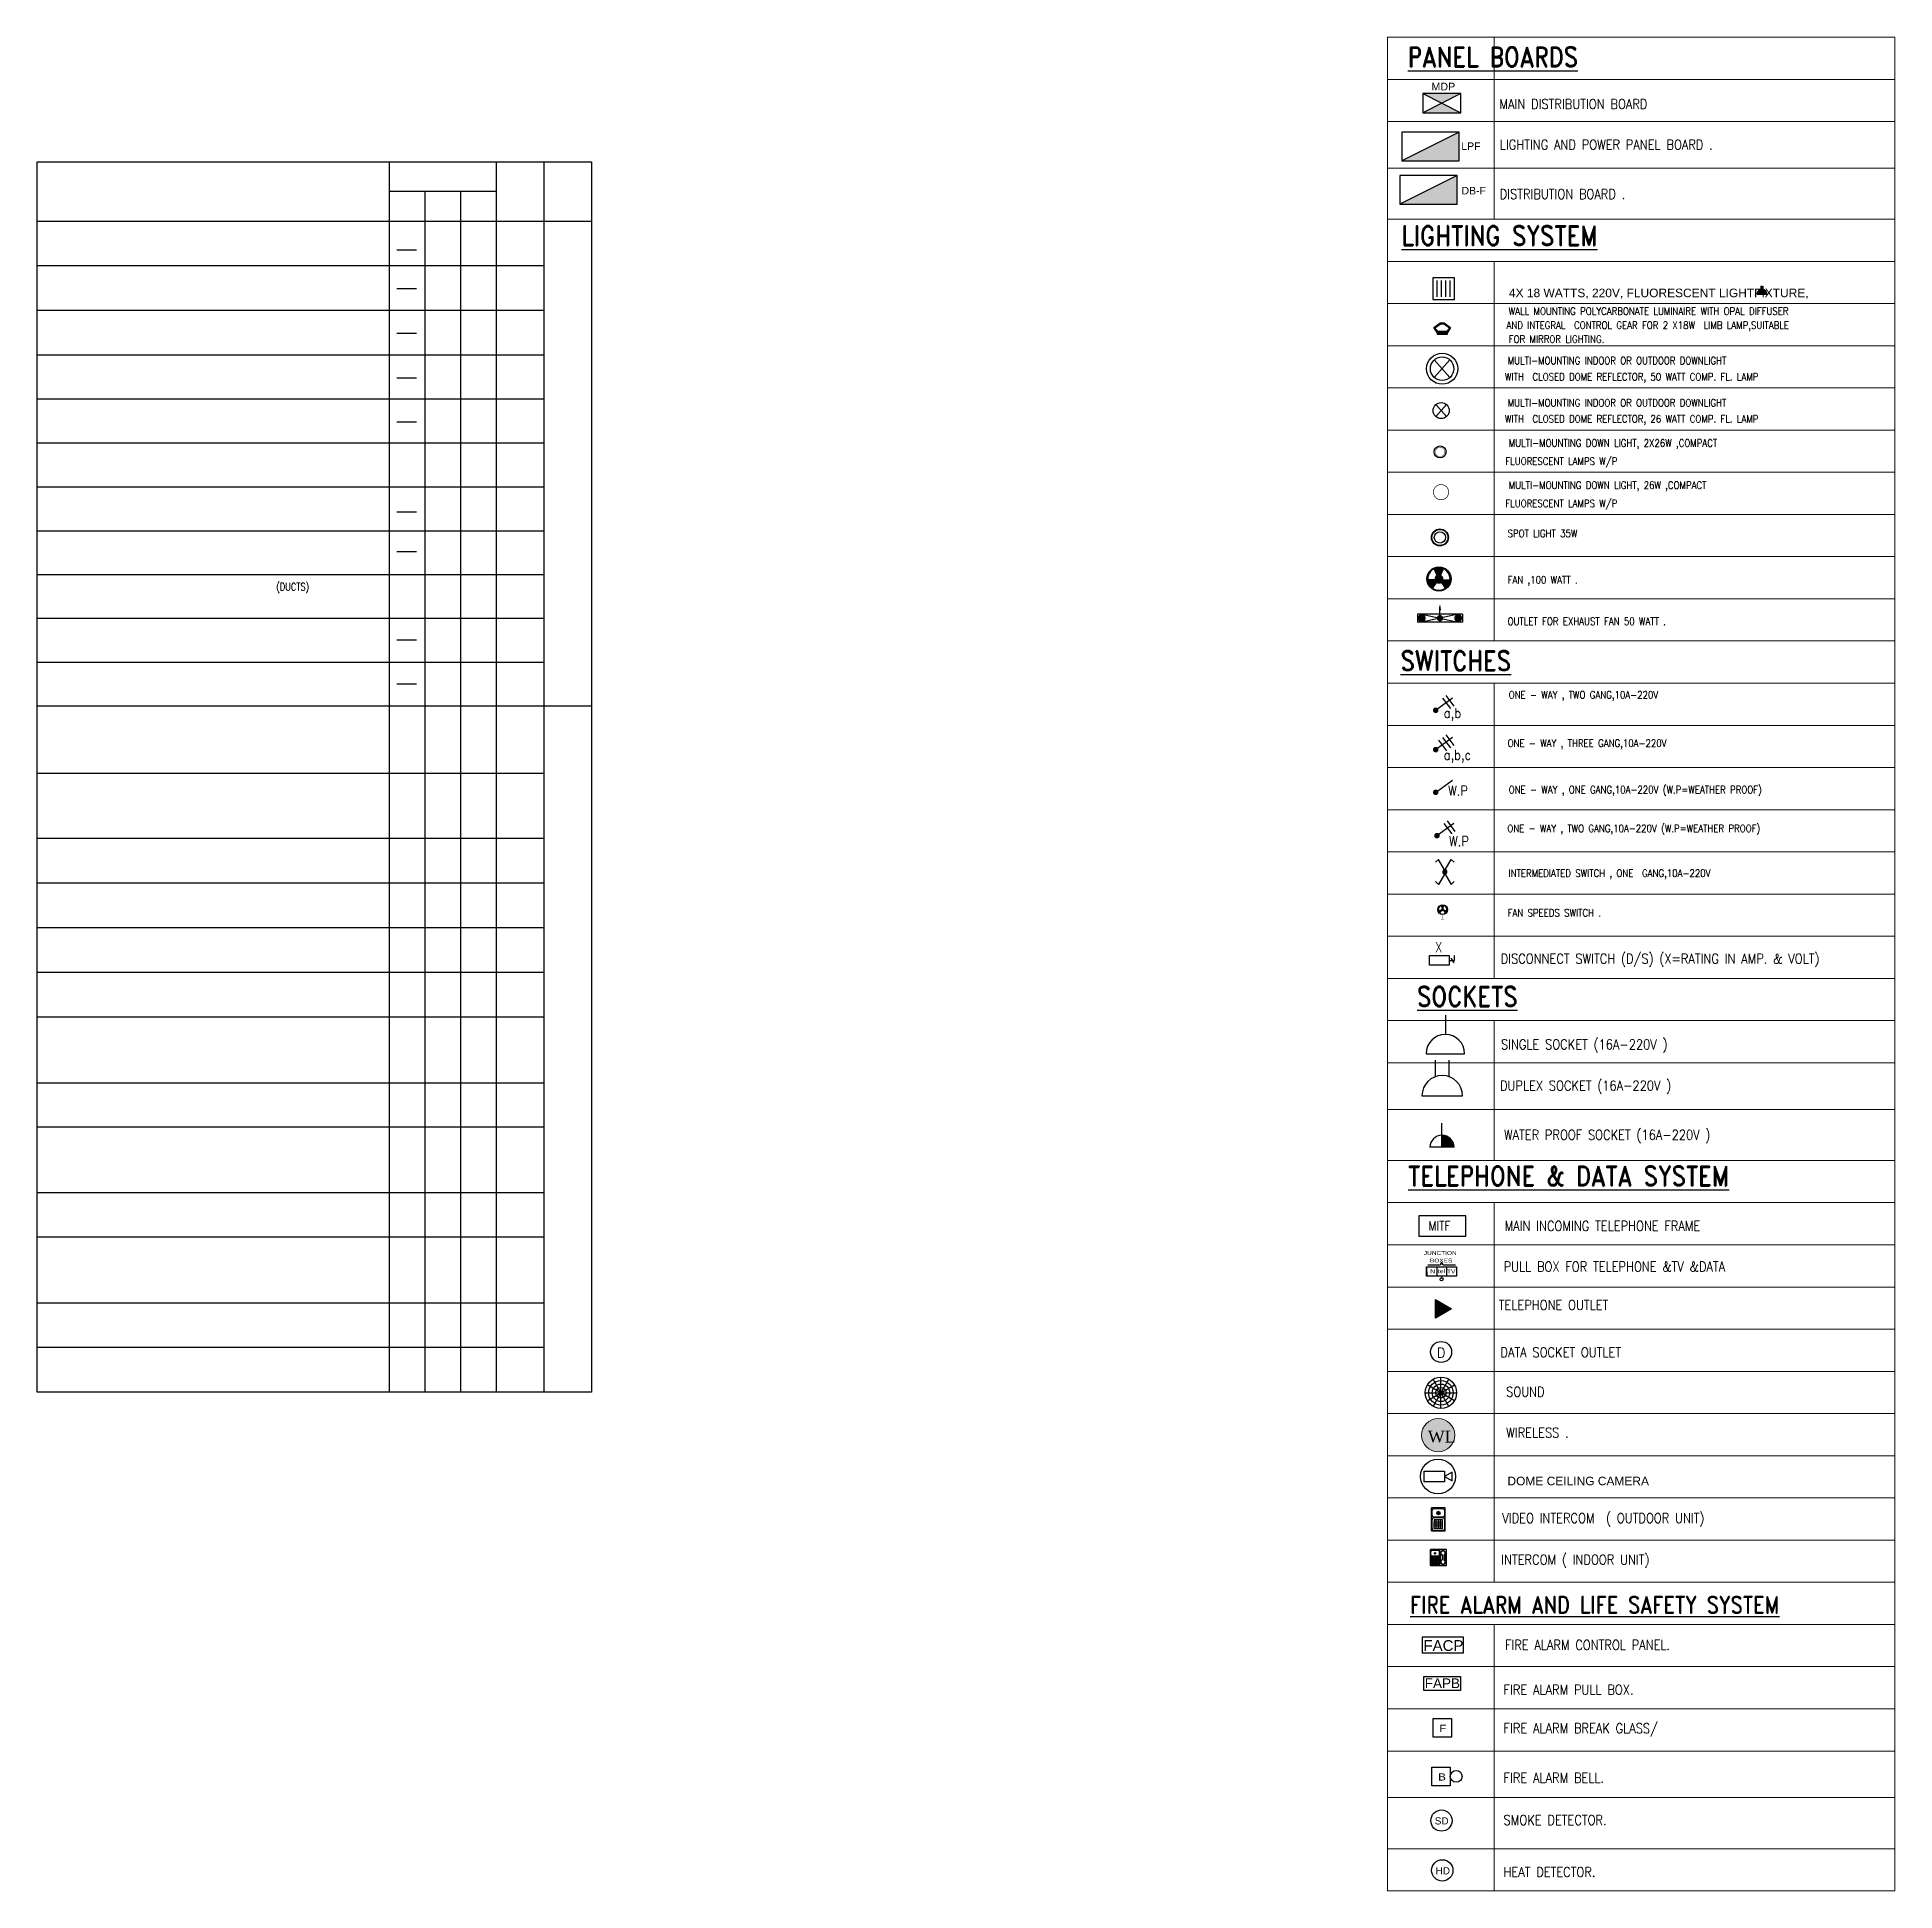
# Model space of a CAD drawing. Extents: x -1 to 151, y 0 to 83.
# Drawn here: x 99.5 to 151.3, y 31.6 to 83.4 of the extents above; entities that cross this region are included whole.
import ezdxf
from ezdxf.enums import TextEntityAlignment as Align

# ---------------------------------------------------------------- set-up
doc = ezdxf.new("R2010")
doc.units = 0
doc.header["$LTSCALE"] = 0.8
doc.header["$MEASUREMENT"] = 0
for name, pattern in [('00 Col & Axsis$0$DASHDOT', [1, 0.5, -0.25, 0, -0.25]), ('DASHED2', [0.15, 0.1, -0.05]), ('HIDDEN', [0.375, 0.25, -0.125]), ('HIDDEN2', [0.1875, 0.125, -0.0625])]:
    doc.linetypes.add(name, pattern=pattern)
doc.layers.get('0').update_dxf_attribs({"linetype": 'CONTINUOUS', "lineweight": 20})
for name, color, linetype in [('-BORDOUT', 3, 'CONTINUOUS'), ('2COL', 1, 'CONTINUOUS'), ('33', 50, 'CONTINUOUS'), ('3PC', 4, 'CONTINUOUS'), ('A-DIM', 1, 'CONTINUOUS'), ('CCTV', 3, 'CONTINUOUS'), ('DOOR-BELL', 4, 'CONTINUOUS'), ('E LIGHT', 4, 'CONTINUOUS'), ('E-COMM-WALL', 232, 'CONTINUOUS'), ('E-FIRE-PANL', 6, 'CONTINUOUS'), ('E-FIRE-WALL', 204, 'CONTINUOUS'), ('E-LITE-SWCH', 140, 'CONTINUOUS'), ('E-POWR-WALL', 232, 'CONTINUOUS'), ('E-TEXT', 140, 'CONTINUOUS'), ('E-TEXT1', 3, 'CONTINUOUS'), ('E-W-LIGHT', 3, 'CONTINUOUS'), ('elect.air condition', 172, 'CONTINUOUS'), ('elect.sound', 130, 'DASHED2'), ('EPOWER', 4, 'CONTINUOUS'), ('ETEXT', 2, 'CONTINUOUS'), ('FAS', 4, 'CONTINUOUS'), ('P', 3, 'HIDDEN'), ('POWER', 2, 'CONTINUOUS'), ('sec. dimension', 14, 'CONTINUOUS'), ('switch con.', 2, 'DASHED2'), ('TEL', 4, 'CONTINUOUS'), ('V-INTER', 4, 'CONTINUOUS')]:
    doc.layers.add(name, color=color, linetype=linetype)
for name, color, linetype, lineweight in [('00 Col & Axsis$0$1-AXIS', 2, '00 Col & Axsis$0$DASHDOT', 20), ('E-POWR-FTNG', 6, 'CONTINUOUS', 30), ('E_connection', 2, 'CONTINUOUS', 20), ('E_lighting', 5, 'CONTINUOUS', 25), ('T-TELE-FTNG', 116, 'CONTINUOUS', 20)]:
    doc.layers.add(name, color=color, linetype=linetype, lineweight=lineweight)
doc.layers.get('sec. dimension').off()
doc.styles.add('AUC-2-5', font='romans.shx', dxfattribs={"width": 0.85})
doc.styles.add('AUC-5-0', font='romand.shx', dxfattribs={"width": 0.85})
doc.styles.add('E-LIGHT-TYPE', font='simplex.shx')
doc.styles.add('ROMANC', font='romanc.shx')
doc.styles.add('ROMAND', font='romand', dxfattribs={"height": 0.08})
doc.styles.add('ROMANS', font='arial.ttf', dxfattribs={"width": 1.15, "height": 0.2})
doc.styles.get("Standard").update_dxf_attribs({"font": 'ITALICT.SHX', "height": 0.15})

msp = doc.modelspace()

# ---------------------------------------------------------------- texts
at = {"layer": 'DOOR-BELL', "color": 1, "style": 'ROMAND'}
msp.add_text('D', height=0.271, dxfattribs=at).set_placement((138.544, 46.542))
at = {"layer": 'E-FIRE-WALL', "color": 1, "style": 'AUC-2-5', "width": 0.85}
msp.add_text('MITF', height=0.256, dxfattribs=at).set_placement((138.31, 50.091))
at = {"layer": 'E-LITE-SWCH', "style": 'AUC-2-5', "width": 0.85}
for s, p in [('a,b', (138.743, 64.409)), ('a,b,c', (138.74, 63.238)), ('W.P', (138.864, 62.236)), ('W.P', (138.89, 60.825))]:
    msp.add_text(s, height=0.2753, rotation=0, dxfattribs=at).set_placement(p)
at = {"layer": 'E-TEXT', "color": 1, "style": 'AUC-5-0', "width": 0.85}
for s, height, p in [('%%UPANEL BOARDS', 0.55062, (137.735, 82.597)), ('%%ULIGHTING SYSTEM', 0.55062, (137.556, 77.603)), ('%%USOCKETS', 0.5506, (137.993, 56.35)), ('%%UTELEPHONE & DATA SYSTEM', 0.55062, (137.741, 51.338)), ('%%UFIRE ALARM AND LIFE SAFETY SYSTEM', 0.46803, (137.8, 39.4))]:
    msp.add_text(s, height=height, rotation=0, dxfattribs=at).set_placement(p)
at = {"layer": 'E-TEXT', "color": 1, "ltscale": 850, "width": 0.85}
for s, height, rotation, style, p in [('MAIN DISTRIBUTION BOARD', 0.27531, 360, 'AUC-2-5', (140.295, 81.417)), ('LIGHTING AND POWER PANEL BOARD .', 0.27531, 360, 'AUC-2-5', (140.305, 80.284)), ('DISTRIBUTION BOARD .', 0.27531, 360, 'AUC-2-5', (140.299, 78.902)), ('WALL MOUNTING POLYCARBONATE LUMINAIRE WITH OPAL DIFFUSER', 0.20648, 360, 'AUC-2-5', (140.555, 75.666)), (' AND INTEGRAL  CONTROL GEAR FOR 2 X18W  LIMB LAMP,SUITABLE ', 0.20648, 360, 'AUC-2-5', (140.372, 75.273)), ('FOR MIRROR LIGHTING.', 0.20648, 360, 'AUC-2-5', (140.555, 74.886)), ('MULTI-MOUNTING INDOOR OR OUTDOOR DOWNLIGHT ', 0.20648, 360, 'AUC-2-5', (140.525, 74.284)), (' WITH  CLOSED DOME REFLECTOR, 50 WATT COMP. FL. LAMP', 0.20648, 360, 'AUC-2-5', (140.33, 73.833)), ('MULTI-MOUNTING INDOOR OR OUTDOOR DOWNLIGHT ', 0.20648, 360, 'AUC-2-5', (140.525, 73.106)), (' WITH  CLOSED DOME REFLECTOR, 26 WATT COMP. FL. LAMP', 0.20648, 360, 'AUC-2-5', (140.33, 72.655)), ('MULTI-MOUNTING DOWN LIGHT, 2X26W ,COMPACT', 0.20648, 360, 'AUC-2-5', (140.555, 71.983)), (' FLUORESCENT LAMPS W/P  ', 0.20648, 360, 'AUC-2-5', (140.339, 71.474)), ('MULTI-MOUNTING DOWN LIGHT, 26W ,COMPACT', 0.20648, 360, 'AUC-2-5', (140.555, 70.805)), (' FLUORESCENT LAMPS W/P  ', 0.20648, 360, 'AUC-2-5', (140.339, 70.296)), ('SPOT LIGHT 35W', 0.20648, 360, 'AUC-2-5', (140.523, 69.459)), ('FAN ,100 WATT .', 0.20648, 360, 'AUC-2-5', (140.523, 68.159)), ('OUTLET FOR EXHAUST FAN 50 WATT .', 0.20648, 360, 'AUC-2-5', (140.523, 67.002)), ('%%USWITCHES', 0.55062, 0, 'AUC-5-0', (137.531, 65.729)), ('ONE - WAY , TWO GANG,10A-220V', 0.20648, 360, 'AUC-2-5', (140.554, 64.948)), ('ONE - WAY , THREE GANG,10A-220V', 0.20648, 360, 'AUC-2-5', (140.524, 63.598)), ('ONE - WAY , ONE GANG,10A-220V (W.P=WEATHER PROOF)', 0.20648, 360, 'AUC-2-5', (140.554, 62.3)), ('ONE - WAY , TWO GANG,10A-220V (W.P=WEATHER PROOF)', 0.20648, 360, 'AUC-2-5', (140.516, 61.219)), ('INTERMEDIATED SWITCH , ONE  GANG,10A-220V', 0.20648, 360, 'AUC-2-5', (140.548, 59.966)), ('FAN SPEEDS SWITCH .', 0.20648, 360, 'AUC-2-5', (140.523, 58.858)), ('DISCONNECT SWITCH (D/S) (X=RATING IN AMP. & VOLT)', 0.27531, 360, 'AUC-2-5', (140.328, 57.544)), (' SINGLE SOCKET (16A-220V )', 0.27531, 360, 'AUC-2-5', (140.176, 55.149)), (' DUPLEX SOCKET (16A-220V )', 0.27531, 360, 'AUC-2-5', (140.15, 53.999)), ('WATER PROOF SOCKET (16A-220V )', 0.27531, 360, 'AUC-2-5', (140.421, 52.624)), ('MAIN INCOMING TELEPHONE FRAME', 0.27531, 360, 'AUC-2-5', (140.439, 50.081)), ('PULL BOX FOR TELEPHONE &TV &DATA', 0.27531, 360, 'AUC-2-5', (140.411, 48.944)), (' TELEPHONE OUTLET ', 0.27531, 360, 'AUC-2-5', (140.116, 47.87)), (' DATA SOCKET OUTLET', 0.27531, 360, 'AUC-2-5', (140.163, 46.549)), ('SOUND', 0.2753, 360, 'AUC-2-5', (140.483, 45.446)), ('WIRELESS .', 0.2753, 360, 'AUC-2-5', (140.483, 44.306)), ('VIDEO INTERCOM  ( OUTDOOR UNIT)', 0.27531, 360, 'AUC-2-5', (140.375, 41.917)), ('INTERCOM ( INDOOR UNIT)', 0.27531, 360, 'AUC-2-5', (140.344, 40.759)), ('FIRE ALARM CONTROL PANEL.', 0.27531, 360, 'AUC-2-5', (140.448, 38.376)), ('FIRE ALARM PULL BOX.', 0.27531, 360, 'AUC-2-5', (140.41, 37.125)), ('FIRE ALARM BREAK GLASS/', 0.27531, 360, 'AUC-2-5', (140.41, 36.049)), ('FIRE ALARM BELL.', 0.27531, 360, 'AUC-2-5', (140.41, 34.665)), ('SMOKE DETECTOR.', 0.27531, 360, 'AUC-2-5', (140.41, 33.483)), ('HEAT DETECTOR.', 0.27531, 360, 'AUC-2-5', (140.41, 32.033))]:
    msp.add_text(s, height=height, rotation=rotation, dxfattribs=dict(at, style=style)).set_placement(p)
at = {"layer": 'E-TEXT', "color": 6, "ltscale": 850, "style": 'AUC-2-5', "width": 0.85}
msp.add_text('X', height=0.275, rotation=0, dxfattribs=at).set_placement((138.498, 57.866))
at = {"layer": 'E-TEXT1', "style": 'ROMANS'}
for s, p in [('LPF', (139.23, 80.274)), ('DB-F', (139.235, 79.031))]:
    msp.add_text(s, height=0.2101, dxfattribs=at).set_placement(p)
at = {"layer": 'EPOWER', "color": 1, "linetype": 'HIDDEN2', "style": 'ROMANS'}
msp.add_text('MDP', height=0.2141, dxfattribs=at).set_placement((138.395, 81.935))
at = {"layer": 'EPOWER', "color": 1, "linetype": 'HIDDEN2', "style": 'ROMANS', "width": 1.2}
for s, height, rotation, p in [('JUNCTION', 0.1083, 0.1059, (138.183, 49.405, 0.094)), ('BOXES', 0.1083, 0.1059, (138.354, 49.197)), ('N', 0.114, 0.0983, (138.363, 48.892)), ('tel', 0.1137, 0.0983, (138.575, 48.898)), ('TV', 0.1137, 0.0983, (138.825, 48.891))]:
    msp.add_text(s, height=height, rotation=rotation, dxfattribs=at).set_placement(p)
at = {"layer": 'FAS', "color": 1, "style": 'ROMANS'}
for s, height, p in [('FACP', 0.2998, (138.173, 38.347)), ('FAPB', 0.2698, (138.209, 37.308)), ('SD', 0.1999, (138.488, 33.498)), ('HD', 0.1999, (138.511, 32.105))]:
    msp.add_text(s, height=height, dxfattribs=at).set_placement(p)
at = {"layer": 'FAS', "color": 1, "char_height": 0.2, "width": 0.23131, "attachment_point": 1, "style": 'ROMANS'}
for s, insert in [('F', (138.618, 36.282)), ('B', (138.585, 34.926))]:
    msp.add_mtext(s, dxfattribs=dict(at, insert=insert))
at = {"layer": 'POWER', "color": 1, "style": 'ROMANS'}
msp.add_text('4X 18 WATTS, 220V, FLUORESCENT LIGHTFIXTURE,', height=0.23912, dxfattribs=at).set_placement((140.56, 76.16))
msp.add_text('DOME CEILING CAMERA', height=0.23912, dxfattribs=at).set_placement((140.519, 43.092), align=Align.MIDDLE_LEFT)

# ---------------------------------------------------------------- blocks, each defined once
blk = doc.blocks.new('RT')
at = {"layer": 'E LIGHT', "color": 4}
for p, q in [((2521.247, 739.05), (2521.408, 738.869)), ((2521.408, 739.05), (2521.247, 738.869))]:
    blk.add_line(p, q, dxfattribs=at)
blk.add_circle((2521.328, 738.96), 0.16, dxfattribs=at)
at = {"layer": 'E LIGHT', "color": 1}
blk.add_circle((2521.328, 738.96), 0.121, dxfattribs=at)
blk.add_circle((2521.328, 738.96), 0.121, dxfattribs=at)
blk.add_circle((2521.328, 738.96), 0.121, dxfattribs=at)
blk.add_circle((2521.328, 738.96), 0.121, dxfattribs=at)
blk = doc.blocks.new('H1')
at = {"layer": 'E LIGHT'}
h = blk.add_hatch(dxfattribs=at)
h.set_pattern_fill('DOTS', color=256, scale=0.189, angle=270, style=0)
h.set_pattern_definition([(270, (-186.485122, 87.888387), (0.0118125, -0.00590625), [0, -0.0118125])])
h.paths.add_polyline_path([(-0.054, 0.261), (0.056, 0.261), (0.198, 0.158), (0.123, 0.046), (-0.12, 0.046), (-0.195, 0.158)])
h.paths.add_polyline_path([(-0.048, 0.242), (0.05, 0.242), (0.175, 0.151), (0.109, 0.065), (-0.106, 0.065), (-0.173, 0.151)], flags=16)
h = blk.add_hatch(dxfattribs=at)
h.set_pattern_fill('ANSI31', color=256, scale=0.0945, angle=270, style=0)
h.set_pattern_definition([(315, (-186.485122, 87.888387), (0.00835269885, 0.00835269885), [])])
h.paths.add_polyline_path([(-0.123, 0.046), (-0.123, 0), (0.123, 0), (0.123, 0.046)])
at = {"layer": 'E LIGHT', "color": 2}
blk.add_line((-0.054, 0.261), (0.056, 0.261), dxfattribs=at)
at = {"layer": 'E LIGHT', "color": 3}
blk.add_line((-0.048, 0.242), (0.05, 0.242), dxfattribs=at)
at = {"layer": 'E LIGHT', "color": 2}
blk.add_lwpolyline([(-0.054, 0.261), (-0.195, 0.158), (-0.12, 0.046), (0.123, 0.046), (0.198, 0.158), (0.056, 0.261)], dxfattribs=at)
at = {"layer": 'E LIGHT', "color": 3}
blk.add_lwpolyline([(-0.048, 0.242), (-0.173, 0.151), (-0.106, 0.065), (0.109, 0.065), (0.175, 0.151), (0.05, 0.242)], dxfattribs=at)
at = {"layer": 'E LIGHT', "color": 1}
blk.add_lwpolyline([(0.123, 0.046), (0.123, 0), (-0.123, 0), (-0.123, 0.046)], close=True, dxfattribs=at)
blk = doc.blocks.new('A$C04705A48')
at = {"layer": 'E LIGHT', "color": 5, "const_width": 0.00689}
blk.add_lwpolyline([(0.18, 0.101, 1), (0.022, 0.101, 1)], format="xyb", close=True, dxfattribs=at)
at = {"layer": 'E LIGHT', "color": 4}
blk.add_circle((0.102, 0.102), 0.102, dxfattribs=at)
blk = doc.blocks.new('DB')
at = {"layer": 'EPOWER'}
blk.add_hatch(color=1, dxfattribs=at).paths.add_polyline_path([(0.47, 0.235), (-0.47, -0.235), (0.47, -0.235)])
for p, q in [((-0.47, 0.235), (-0.47, -0.235)), ((0.47, 0.235), (-0.47, 0.235)), ((0.47, -0.235), (0.47, 0.235)), ((-0.47, -0.235), (0.47, -0.235))]:
    blk.add_line(p, q, dxfattribs=at)
at = {"layer": 'EPOWER', "color": 1}
blk.add_line((0.47, 0.235), (-0.47, -0.235), dxfattribs=at)
blk = doc.blocks.new('MDB')
at = {"layer": 'EPOWER'}
h = blk.add_hatch(color=1, dxfattribs=at)
h.paths.add_polyline_path([(0, 0), (-0.47, -0.235), (0.47, -0.235)])
h.paths.add_polyline_path([(0.47, 0.235), (-0.47, 0.235), (0, 0)])
for p, q in [((0.47, 0.235), (-0.47, 0.235)), ((-0.47, 0.235), (-0.47, -0.235)), ((0.47, -0.235), (0.47, 0.235)), ((-0.47, -0.235), (0.47, -0.235))]:
    blk.add_line(p, q, dxfattribs=at)
at = {"layer": 'EPOWER', "color": 1}
for p, q in [((0.47, 0.235), (-0.47, -0.235)), ((-0.47, 0.235), (0.47, -0.235))]:
    blk.add_line(p, q, dxfattribs=at)
blk = doc.blocks.new('SPOT 2')
at = {"layer": 'E_lighting'}
for radius in [135, 126]:
    blk.add_circle((1376148, -409728), radius, dxfattribs=at)
at = {"layer": 'E_lighting', "color": 1}
blk.add_circle((1376148, -409728), 90, dxfattribs=at)
blk = doc.blocks.new('1W-2G')
at = {"ltscale": 850}
for p, q in [((22, 52), (171, 388)), ((-4, 286), (242, 179)), ((29, 361), (274, 254))]:
    blk.add_line(p, q, dxfattribs=at)
at = {"const_width": 56.3}
blk.add_lwpolyline([(-28, 0, 1), (28, 0, 1)], format="xyb", close=True, dxfattribs=at)
at = {"ltscale": 850, "style": 'E-LIGHT-TYPE'}
blk.add_attdef('CONNECT', (241, -82), '', height=200, dxfattribs=at)
blk = doc.blocks.new('1W-1G')
at = {"ltscale": 850}
blk.add_line((22, 52), (171, 388), dxfattribs=at)
at = {"const_width": 56.3}
blk.add_lwpolyline([(-28, 0, 1), (28, 0, 1)], format="xyb", close=True, dxfattribs=at)
at = {"ltscale": 850, "style": 'E-LIGHT-TYPE'}
blk.add_attdef('TYPE', (268, 81), '', height=200, dxfattribs=at)
blk = doc.blocks.new('sdv')
at = {"layer": 'E-LITE-SWCH', "ltscale": 850}
h = blk.add_hatch(color=256, dxfattribs=at)
edge = h.paths.add_edge_path()
edge.add_ellipse((0, 0), major_axis=(0.0301, -0.0301), ratio=1, start_angle=88.362, end_angle=268.362)
edge.add_ellipse((0, 0), major_axis=(0.0301, -0.0301), ratio=1, start_angle=268.362, end_angle=448.362)
for p, q in [((-0.13, 0.251), (-0.19, 0.193)), ((-0.006, 0.042), (-0.13, 0.251)), ((0.006, 0.042), (0.13, 0.251)), ((0.13, 0.251), (0.19, 0.193)), ((-0.13, -0.251), (-0.19, -0.193)), ((-0.006, -0.042), (-0.13, -0.251)), ((0.006, -0.042), (0.13, -0.251)), ((0.13, -0.251), (0.19, -0.193))]:
    blk.add_line(p, q, dxfattribs=at)
for start_param, end_param in [(1.542208, 4.683801), (4.683801, 7.825394)]:
    blk.add_ellipse((0, 0), major_axis=(0.0301, -0.0301), ratio=1, start_param=start_param, end_param=end_param, dxfattribs=at)
blk = doc.blocks.new('*X1425')
at = {"color": 0}
for p, q in [((38182, 41668), (38381, 41867)), ((38182, 41675), (38373, 41867)), ((38183, 41683), (38366, 41866)), ((38183, 41691), (38358, 41865)), ((38184, 41699), (38350, 41864)), ((38186, 41707), (38341, 41862)), ((38188, 41667), (38388, 41867)), ((38188, 41717), (38332, 41860)), ((38191, 41727), (38322, 41858)), ((38195, 41667), (38394, 41866)), ((38195, 41737), (38311, 41854)), ((38200, 41750), (38299, 41849)), ((38202, 41667), (38401, 41866)), ((38207, 41764), (38285, 41842)), ((38209, 41667), (38407, 41865)), ((38216, 41667), (38413, 41864)), ((38219, 41783), (38266, 41829)), ((38223, 41667), (38420, 41863)), ((38230, 41667), (38425, 41862)), ((38237, 41667), (38431, 41861)), ((38244, 41667), (38437, 41859)), ((38251, 41667), (38442, 41857)), ((38258, 41667), (38447, 41856)), ((38266, 41667), (38453, 41854)), ((38273, 41667), (38458, 41852)), ((38280, 41667), (38463, 41850)), ((38287, 41667), (38467, 41847)), ((38294, 41667), (38472, 41845)), ((38301, 41667), (38477, 41843)), ((38308, 41667), (38481, 41840)), ((38315, 41667), (38486, 41838)), ((38322, 41667), (38490, 41835)), ((38329, 41667), (38494, 41832)), ((38336, 41667), (38499, 41829)), ((38343, 41667), (38503, 41826)), ((38350, 41667), (38507, 41823)), ((38357, 41667), (38511, 41820)), ((38364, 41667), (38514, 41817)), ((38372, 41667), (38518, 41813)), ((38379, 41667), (38522, 41810)), ((38386, 41667), (38525, 41806)), ((38393, 41667), (38529, 41803)), ((38400, 41667), (38532, 41799)), ((38407, 41667), (38535, 41795)), ((38414, 41667), (38538, 41791)), ((38421, 41667), (38542, 41787)), ((38428, 41667), (38545, 41783)), ((38435, 41667), (38547, 41779)), ((38442, 41667), (38550, 41775)), ((38449, 41667), (38553, 41770)), ((38456, 41667), (38556, 41766)), ((38463, 41667), (38558, 41761)), ((38471, 41667), (38561, 41757)), ((38478, 41667), (38563, 41752)), ((38485, 41667), (38565, 41747)), ((38492, 41667), (38567, 41742)), ((38499, 41667), (38569, 41737)), ((38506, 41667), (38571, 41732)), ((38513, 41667), (38573, 41726)), ((38520, 41667), (38574, 41721)), ((38527, 41667), (38576, 41715)), ((38534, 41667), (38577, 41710)), ((38541, 41667), (38578, 41704)), ((38548, 41667), (38579, 41698)), ((38555, 41667), (38580, 41692)), ((38562, 41667), (38581, 41685)), ((38570, 41667), (38582, 41679)), ((38577, 41667), (38582, 41672))]:
    blk.add_line(p, q, dxfattribs=at)
blk = doc.blocks.new('tg56')
at = {"layer": 'E LIGHT', "color": 3, "ltscale": 0.001}
for p, q in [((117.172, 228.7), (116.574, 228.7)), ((116.574, 228.7), (116.574, 228.101)), ((117.172, 228.101), (117.172, 228.7)), ((116.574, 228.101), (117.172, 228.101))]:
    blk.add_line(p, q, dxfattribs=at)
at = {"layer": 'E LIGHT', "color": 3}
for p, q in [((116.693, 228.171), (116.693, 228.629)), ((116.813, 228.171), (116.813, 228.629)), ((116.933, 228.171), (116.933, 228.629)), ((117.052, 228.171), (117.052, 228.629))]:
    blk.add_line(p, q, dxfattribs=at)
blk = doc.blocks.new('elect. fan output with gnsh')
at = {"layer": 'elect.air condition'}
h = blk.add_hatch(color=256, dxfattribs=at)
h.paths.add_polyline_path([(62.545, -521.574, 1), (63.219, -521.574, 1)])
h.paths.add_polyline_path([(62.749, -521.29, -0.009232), (62.767, -521.282, -65.303634)], flags=16)
h.paths.add_polyline_path([(62.76, -521.312), (62.835, -521.474, 0.315299), (62.772, -521.584), (62.594, -521.599, -0.041516), (62.599, -521.599), (62.772, -521.584, -0.315299), (62.835, -521.474), (62.762, -521.317, -0.041516)], flags=0)
h.paths.add_polyline_path([(63.004, -521.312, -0.041516), (63.002, -521.317), (62.928, -521.474, -0.315299), (62.992, -521.584), (63.165, -521.599, -0.041516), (63.169, -521.599), (62.992, -521.584, 0.315299), (62.928, -521.474)], flags=0)
h.paths.add_polyline_path([(62.818, -521.665, 0.315299), (62.945, -521.665), (63.047, -521.811, -0.041516), (63.045, -521.807), (62.945, -521.665, -0.315299), (62.818, -521.665), (62.719, -521.807, -0.041516), (62.716, -521.811)], flags=0)
blk.add_hatch(color=256, dxfattribs=at).paths.add_polyline_path([(62.772, -521.584), (62.594, -521.599, 0.298511), (62.571, -521.621, 0.189773), (62.686, -521.82, 0.298511), (62.716, -521.811), (62.818, -521.665, 0.315299), (62.945, -521.665), (63.047, -521.811, 0.298511), (63.077, -521.82, 0.189773), (63.192, -521.621, 0.298511), (63.169, -521.599), (62.992, -521.584, 0.315299), (62.928, -521.474), (63.004, -521.312, 0.298511), (62.997, -521.282, 0.189773), (62.767, -521.282, 0.298511), (62.76, -521.312), (62.835, -521.474, 0.315299)])
for p, q in [((62.835, -521.474), (62.76, -521.312)), ((62.928, -521.474), (63.004, -521.312)), ((62.772, -521.584), (62.594, -521.599)), ((62.818, -521.665), (62.716, -521.811)), ((62.945, -521.665), (63.047, -521.811)), ((62.992, -521.584), (63.169, -521.599))]:
    blk.add_line(p, q, dxfattribs=at)
blk.add_circle((62.882, -521.574), 0.337, dxfattribs=at)
for centre, radius, start, end in [((62.882, -521.574), 0.314, 115, 111.4908), ((62.963, -521.764), 0.521, 112.1875, 114.3033), ((62.786, -521.303), 0.0285, 133.7615, 209.7546), ((62.882, -521.574), 0.11, 115, 185), ((62.882, -521.574), 0.11, 355, 65), ((62.977, -521.303), 0.0285, 330.2454, 46.2385), ((62.599, -521.627), 0.0285, 90.2454, 166.2385), ((62.694, -521.792), 0.0285, 253.7615, 329.7546), ((62.882, -521.574), 0.11, 235, 305), ((63.069, -521.792), 0.0285, 210.2454, 286.2385), ((63.165, -521.627), 0.0285, 13.7615, 89.7546)]:
    blk.add_arc(centre, radius, start, end, dxfattribs=at)
blk = doc.blocks.new('elect. fan box')
at = {"layer": 'elect.air condition'}
h = blk.add_hatch(color=256, dxfattribs=at)
h.paths.add_polyline_path([(63.023, -533.133, 1), (62.74, -533.133, 1)])
h.paths.add_polyline_path([(62.899, -533.151), (62.967, -533.222, -0.40192), (62.796, -533.222), (62.864, -533.151, 0.40192)], flags=16)
h.paths.add_polyline_path([(62.906, -533.139, 0.40192), (62.889, -533.109), (62.916, -533.014, -0.40192), (63.002, -533.162)], flags=16)
h.paths.add_polyline_path([(62.857, -533.139), (62.761, -533.162, -0.40192), (62.847, -533.014), (62.875, -533.109, 0.40192)], flags=16)
for p, q in [((62.857, -533.139), (62.761, -533.162)), ((62.864, -533.151), (62.796, -533.222)), ((62.875, -533.109), (62.847, -533.014)), ((62.889, -533.109), (62.916, -533.014)), ((62.899, -533.151), (62.967, -533.222)), ((62.906, -533.139), (63.002, -533.162))]:
    blk.add_line(p, q, dxfattribs=at)
at = {"layer": 'elect.air condition', "linetype": 'Continuous', "ltscale": 0.02, "const_width": 0.01}
for points in [[(62.836, -533.405), (62.92, -533.405)], [(62.881, -533.267), (62.882, -533.405)]]:
    blk.add_lwpolyline(points, dxfattribs=at)
at = {"layer": 'elect.air condition'}
blk.add_circle((62.882, -533.133), 0.141, dxfattribs=at)
for radius, start, end in [(0.124, 106.2076, 193.7924), (0.025, 106.2076, 193.7924), (0.025, 226.2076, 313.7924), (0.025, 346.2076, 73.7924), (0.124, 346.2076, 73.7924), (0.124, 226.2076, 313.7924)]:
    blk.add_arc((62.882, -533.133), radius, start, end, dxfattribs=at)
blk = doc.blocks.new('FN2')
at = {"layer": 'E-W-LIGHT', "color": 0}
for p, q in [((-300, 55), (-300, -55)), ((300, 55), (-300, 55)), ((-242, 55), (242, -55)), ((242, 55), (-242, -55)), ((0, -57), (0, 149)), ((300, 55), (300, -55)), ((300, -55), (-300, -55))]:
    blk.add_line(p, q, dxfattribs=at)
for points, const_width in [([(-216, 0, -1), (-269, 0, -1)], 53.1), ([(-21, 0, 1), (21, 0, 1)], 42.5), ([(216, 0, 1), (269, 0, 1)], 53.1)]:
    blk.add_lwpolyline(points, format="xyb", close=True, dxfattribs=dict(at, const_width=const_width))
blk.add_lwpolyline([(0, 192, 0, 29.5, 0), (0, 106, 29.5, 29.5, 0)], format="xyseb", dxfattribs=at)
blk = doc.blocks.new('DS')
at = {"layer": 'E-POWR-FTNG', "ltscale": 850}
for p, q in [((-2.5, 0), (-2.5, 2.5)), ((-2.5, 2.5), (2.5, 2.5)), ((2.5, 0), (-2.5, 0)), ((2.5, 2.5), (2.5, 0)), ((2.5, 1.25), (3.84, 1.25)), ((3.84, 1.25), (3.84, 2.5))]:
    blk.add_line(p, q, dxfattribs=at)
at = {"layer": 'E-POWR-FTNG'}
blk.add_line((3.76, 0.66), (3.05, 1.84), dxfattribs=at)
blk = doc.blocks.new('DPD')
at = {"layer": 'E-POWR-FTNG', "ltscale": 850}
for p, q in [((-3.06, 8.46), (-3.06, 15.75)), ((3.06, 8.46), (3.06, 15.75)), ((-9, 0), (9, 0))]:
    blk.add_line(p, q, dxfattribs=at)
blk.add_arc((0, 0), 9, 0, 180, dxfattribs=at)
blk = doc.blocks.new('d')
at = {"layer": 'P', "color": 6, "linetype": 'Continuous'}
for p, q in [((-1196.094, -860.897), (-1196.094, -860.321)), ((-1195.808, -860.897), (-1196.381, -860.897)), ((-1195.975, -860.636), (-1196.094, -860.636)), ((-1195.933, -860.66), (-1196.094, -860.66)), ((-1195.898, -860.688), (-1196.094, -860.688)), ((-1195.875, -860.712), (-1196.094, -860.712)), ((-1195.854, -860.74), (-1196.094, -860.74)), ((-1195.84, -860.764), (-1196.094, -860.764)), ((-1195.828, -860.792), (-1196.094, -860.792)), ((-1195.819, -860.816), (-1196.094, -860.816)), ((-1195.808, -860.845), (-1196.094, -860.845)), ((-1195.808, -860.868), (-1196.094, -860.868)), ((-1196.087, -860.894), (-1196.087, -860.894))]:
    blk.add_line(p, q, dxfattribs=at)
blk.add_arc((-1196.094, -860.897), 0.286, 0, 180, dxfattribs=at)
blk = doc.blocks.new('junction boxs')
at = {"layer": 'EPOWER', "color": 1}
for points in [[(-0.08, 0.056), (-0.398, 0.056)], [(0.082, 0.058), (0.401, 0.058)]]:
    blk.add_lwpolyline(points, dxfattribs=at)
for centre, start, end in [((-0.081, 0.137), 270.5845, 0.5845), ((0.081, 0.139), 180.5845, 270.5845)]:
    blk.add_arc(centre, 0.081, start, end, dxfattribs=at)
at = {"layer": 'TEL'}
for p, q in [((-0.429, 0.003), (-0.428, -0.265)), ((-0.429, 0.002), (-0.428, -0.266))]:
    blk.add_line(p, q, dxfattribs=at)
blk.add_lwpolyline([(-0.429, 0), (0.429, 0), (0.429, -0.266), (-0.429, -0.266)], close=True, dxfattribs=at)
for points in [[(-0.141, 0), (-0.141, -0.266)], [(0.144, 0), (0.144, -0.266)]]:
    blk.add_lwpolyline(points, dxfattribs=at)
blk = doc.blocks.new('TO5_17')
at = {"layer": 'E-FIRE-WALL', "color": 1}
blk.add_lwpolyline([(0.155, 0.318), (0, 0.05), (-0.154, 0.318)], close=True, dxfattribs=at)
blk.add_solid([(0, 0.05), (-0.154, 0.318), (0.155, 0.318)], dxfattribs=at)
blk = doc.blocks.new('SO1_6')
blk.add_line((0, 1.2), (0, 0.6))
at = {"flags": 128}
blk.add_lwpolyline([(-0.6, 0), (0.6, 0), (0.6, 0, 1), (-0.6, 0)], format="xyb", close=True, dxfattribs=at)
blk = doc.blocks.new('elect. speaker output')
at = {"layer": 'elect.sound', "linetype": 'Continuous'}
for p, q in [((221.162, 1142.448), (219.792, 1143.239)), ((219.792, 1142.448), (221.162, 1143.239)), ((220.082, 1142.159), (220.873, 1143.529)), ((220.873, 1142.159), (220.082, 1143.529)), ((220.477, 1142.053), (220.477, 1143.635)), ((219.687, 1142.844), (221.268, 1142.844))]:
    blk.add_line(p, q, dxfattribs=at)
for radius in [0.791, 0.615, 0.439, 0.264, 0.0879]:
    blk.add_circle((220.477, 1142.844), radius, dxfattribs=at)
blk = doc.blocks.new('vfgftrrrrr')
at = {"lineweight": 9, "ltscale": 8}
h = blk.add_hatch(color=5, dxfattribs=at)
h.paths.add_polyline_path([(445.423, 558.351, 1), (445.888, 558.351, 1)])
h.paths.add_polyline_path([(445.458, 558.506), (445.931, 558.506), (445.931, 558.172), (445.458, 558.172)], flags=9)
at = {"color": 5, "lineweight": 9, "ltscale": 8}
blk.add_circle((445.655, 558.351), 0.232, dxfattribs=at)
at = {"color": 5, "linetype": 'Continuous', "lineweight": 9, "ltscale": 8, "insert": (445.511, 558.413), "char_height": 0.16515, "attachment_point": 1}
blk.add_mtext('{\\fTimes New Roman|b0|i0|c0|p18;WL}', dxfattribs=at)
blk = doc.blocks.new('DOME CAMERA')
at = {"layer": 'CCTV', "color": 6}
for points in [[(-0.236, 0.092), (0.11, 0.092), (0.11, -0.092), (-0.236, -0.092)], [(0.11, 0), (0.236, -0.073), (0.236, 0.073)]]:
    blk.add_lwpolyline(points, close=True, dxfattribs=at)
at = {"layer": 'CCTV', "color": 4}
blk.add_circle((0, 0), 0.293, dxfattribs=at)
blk = doc.blocks.new('A$C4E7D3662')
at = {"layer": 'EPOWER'}
blk.add_hatch(color=1, dxfattribs=at).paths.add_polyline_path([(0.179, 0.074, 1), (0.179, 0.05, 1)])
for p, q in [((0, 0.258), (0, 0)), ((0.253, 0.258), (0, 0.258)), ((0, 0), (0.253, 0)), ((0.111, 0.087), (0.111, 0.038)), ((0.131, 0.107), (0.229, 0.107)), ((0.131, 0.017), (0.229, 0.017)), ((0.249, 0.087), (0.249, 0.038)), ((0.253, 0.258), (0.253, 0))]:
    blk.add_line(p, q, dxfattribs=at)
at = {"layer": 'EPOWER', "color": 1}
for p, q in [((0.012, 0.199), (0.012, 0.062)), ((0.041, 0.083), (0.041, 0.175)), ((0.065, 0.083), (0.065, 0.174)), ((0.094, 0.199), (0.094, 0.062))]:
    blk.add_line(p, q, dxfattribs=at)
at = {"layer": 'EPOWER', "color": 3}
blk.add_line((0.106, 0.258), (0.106, 0), dxfattribs=at)
at = {"layer": 'EPOWER', "color": 2}
for p, q in [((0.111, 0.229), (0.249, 0.229)), ((0.111, 0.229), (0.111, 0.138)), ((0.111, 0.206), (0.249, 0.206)), ((0.111, 0.184), (0.249, 0.184)), ((0.111, 0.161), (0.249, 0.161)), ((0.111, 0.138), (0.249, 0.138)), ((0.131, 0.252), (0.228, 0.252)), ((0.131, 0.115), (0.228, 0.115)), ((0.134, 0.252), (0.134, 0.115)), ((0.157, 0.252), (0.157, 0.115)), ((0.18, 0.252), (0.18, 0.115)), ((0.203, 0.252), (0.203, 0.115)), ((0.226, 0.252), (0.226, 0.115)), ((0.249, 0.232), (0.249, 0.135))]:
    blk.add_line(p, q, dxfattribs=at)
at = {"layer": 'EPOWER', "color": 1}
blk.add_circle((0.179, 0.062), 0.012, dxfattribs=at)
for centre, radius, start, end in [((0.053, 0.199), 0.0411, 0, 180), ((0.053, 0.062), 0.0411, 180, 0), ((0.053, 0.199), 0.0338, 291.0237, 248.9763), ((0.053, 0.062), 0.0338, 111.0237, 68.9763)]:
    blk.add_arc(centre, radius, start, end, dxfattribs=at)
at = {"layer": 'EPOWER', "color": 2}
for centre, radius, start, end in [((0.131, 0.232), 0.0204, 90.3226, 187.2429), ((0.131, 0.135), 0.0201, 180, 270), ((0.228, 0.232), 0.0201, 0, 90), ((0.228, 0.135), 0.0201, 270, 0)]:
    blk.add_arc(centre, radius, start, end, dxfattribs=at)
at = {"layer": 'EPOWER'}
for centre, start, end in [((0.131, 0.087), 90, 180), ((0.131, 0.038), 180, 270), ((0.229, 0.087), 0, 90), ((0.229, 0.038), 270, 0)]:
    blk.add_arc(centre, 0.0201, start, end, dxfattribs=at)
blk = doc.blocks.new('A$C39793DBE')
at = {"layer": 'EPOWER'}
blk.add_hatch(color=256, dxfattribs=at).paths.add_polyline_path([(0.191, 0.473, 1), (0.191, 0.535, 1)])
for p, q in [((0.38, 0.649), (0, 0.649)), ((0, 0), (0, 0.649)), ((0, 0.649), (0, 0)), ((0.011, 0.44), (0.011, 0.568)), ((0.315, 0.619), (0.062, 0.619)), ((0.367, 0.44), (0.367, 0.568)), ((0.38, 0), (0.38, 0.649)), ((0.013, 0.066), (0.013, 0.317)), ((0.315, 0.388), (0.062, 0.388)), ((0.315, 0.369), (0.064, 0.369)), ((0.315, 0.015), (0.064, 0.015)), ((0.308, 0.31), (0.072, 0.31)), ((0.072, 0.31), (0.072, 0.251)), ((0.308, 0.251), (0.072, 0.251)), ((0.072, 0.074), (0.072, 0.251)), ((0.308, 0.192), (0.072, 0.192)), ((0.308, 0.133), (0.072, 0.133)), ((0.308, 0.074), (0.072, 0.074)), ((0.131, 0.074), (0.131, 0.31)), ((0.19, 0.074), (0.19, 0.31)), ((0.249, 0.074), (0.249, 0.31)), ((0.308, 0.074), (0.308, 0.31)), ((0.367, 0.066), (0.367, 0.317)), ((0, 0), (0.38, 0))]:
    blk.add_line(p, q, dxfattribs=at)
for radius in [0.0492, 0.0308]:
    blk.add_circle((0.191, 0.504), radius, dxfattribs=at)
for centre, start, end in [((0.062, 0.568), 90, 180), ((0.315, 0.568), 0, 90), ((0.062, 0.44), 180, 270), ((0.064, 0.317), 90, 180), ((0.064, 0.066), 180, 270), ((0.315, 0.44), 270, 0), ((0.315, 0.317), 0, 90), ((0.315, 0.066), 270, 0)]:
    blk.add_arc(centre, 0.0518, start, end, dxfattribs=at)
blk = doc.blocks.new('A$C6D873036')
at = {"layer": '2COL'}
for p, q in [((0, 57.275), (25.808, 57.275)), ((0, 0), (0, 57.275)), ((16.386, 57.275), (16.386, 0)), ((21.374, 57.275), (21.374, 0)), ((23.591, 57.275), (23.591, 0)), ((25.808, 57.275), (25.808, 0)), ((21.374, 55.889), (16.386, 55.889)), ((18.048, 55.889), (18.048, 0)), ((19.711, 55.889), (19.711, 0)), ((25.808, 54.503), (0, 54.503)), ((23.591, 52.432), (0, 52.432)), ((23.591, 50.353), (0, 50.353)), ((23.591, 48.275), (0, 48.275)), ((23.591, 46.226), (0, 46.226)), ((23.591, 44.177), (0, 44.177)), ((23.591, 42.129), (0, 42.129)), ((23.591, 40.089), (0, 40.089)), ((23.591, 38.049), (0, 38.049)), ((23.591, 36.009), (0, 36.009)), ((23.591, 33.969), (0, 33.969)), ((25.808, 31.929), (0, 31.929)), ((23.591, 31.929), (0, 31.929)), ((23.591, 28.807), (0, 28.807)), ((23.591, 25.772), (0, 25.772)), ((23.591, 23.693), (0, 23.693)), ((23.591, 21.615), (0, 21.615)), ((23.591, 19.536), (0, 19.536)), ((23.591, 17.458), (0, 17.458)), ((23.591, 14.379), (0, 14.379)), ((23.591, 12.339), (0, 12.339)), ((23.591, 9.28), (0, 9.28)), ((23.591, 7.21), (0, 7.21)), ((23.591, 4.14), (0, 4.14)), ((23.591, 2.07), (0, 2.07)), ((25.808, 0), (0, 0))]:
    blk.add_line(p, q, dxfattribs=at)
at = {"layer": '3PC', "color": 4}
for p, q in [((17.665, 53.157), (16.747, 53.157)), ((17.665, 51.368), (16.747, 51.368)), ((17.665, 49.289), (16.747, 49.289)), ((17.665, 47.211), (16.747, 47.211)), ((17.665, 45.162), (16.747, 45.162)), ((17.665, 40.966), (16.747, 40.966)), ((17.665, 39.116), (16.747, 39.116)), ((17.665, 35.002), (16.747, 35.002)), ((17.665, 32.962), (16.747, 32.962))]:
    blk.add_line(p, q, dxfattribs=at)
at = {"layer": '-BORDOUT', "style": 'ROMANC', "width": 0.8}
blk.add_text('(DUCTS)', height=0.35, dxfattribs=at).set_placement((11.13, 37.319))

# ---------------------------------------------------------------- linework, layer by layer
at = {"layer": 'DOOR-BELL'}
msp.add_circle((138.667, 46.696), 0.293, dxfattribs=at)
at = {"layer": 'E LIGHT', "color": 4}
for p, q in [((138.518, 73.158), (138.816, 72.823)), ((138.816, 73.158), (138.518, 72.823))]:
    msp.add_line(p, q, dxfattribs=at)
at = {"layer": 'E LIGHT', "color": 5, "const_width": 0.0185}
msp.add_lwpolyline([(138.876, 70.714, 1), (138.452, 70.714, 1)], format="xyb", close=True, dxfattribs=at)
at = {"layer": 'E LIGHT', "color": 1}
msp.add_circle((138.667, 72.991), 0.224, dxfattribs=at)
msp.add_circle((138.667, 72.991), 0.224, dxfattribs=at)
msp.add_circle((138.667, 72.991), 0.224, dxfattribs=at)
msp.add_circle((138.667, 72.991), 0.224, dxfattribs=at)
at = {"layer": 'E-FIRE-WALL', "color": 1}
msp.add_lwpolyline([(139.354, 49.933), (139.354, 50.501), (138.043, 50.501), (138.043, 49.933)], close=True, dxfattribs=at)
at = {"layer": 'E-LITE-SWCH'}
msp.add_line((138.824, 63.492), (138.604, 63.789), dxfattribs=at)
at = {"layer": 'E-POWR-FTNG', "color": 1}
for p, q in [((147.586, 76.465), (147.67, 76.457)), ((147.586, 76.439), (147.67, 76.431)), ((147.586, 76.412), (147.67, 76.404)), ((147.628, 76.378), (147.628, 76.477)), ((147.496, 76.245), (147.761, 76.245))]:
    msp.add_line(p, q, dxfattribs=at)
msp.add_arc((147.628, 76.245), 0.133, 0, 180, dxfattribs=at)
at = {"layer": 'E_connection', "color": 3}
for p, q in [((137.168, 83.423), (137.168, 57.13)), ((137.168, 83.423), (151.339, 83.423)), ((140.149, 83.423), (140.149, 78.339)), ((151.339, 83.423), (151.339, 57.13)), ((137.168, 82.245), (151.339, 82.245)), ((137.168, 81.067), (151.339, 81.067)), ((137.168, 79.763), (151.339, 79.763)), ((137.168, 78.339), (151.339, 78.339)), ((137.168, 78.339), (151.339, 78.339)), ((137.168, 77.16), (151.339, 77.16)), ((140.149, 77.16), (140.149, 66.556)), ((137.168, 75.982), (151.339, 75.982)), ((137.168, 74.804), (151.339, 74.804)), ((137.168, 73.626), (151.339, 73.626)), ((137.168, 73.626), (151.339, 73.626)), ((137.168, 72.447), (151.339, 72.447)), ((137.168, 71.269), (151.339, 71.269)), ((137.168, 71.269), (151.339, 71.269)), ((137.168, 71.269), (151.339, 71.269)), ((137.168, 70.091), (151.339, 70.091)), ((137.168, 68.913), (151.339, 68.913)), ((137.168, 67.734), (151.339, 67.734)), ((137.168, 66.556), (151.339, 66.556)), ((137.168, 65.378), (151.339, 65.378)), ((140.149, 65.378), (140.149, 57.13)), ((137.168, 64.2), (151.339, 64.2)), ((137.168, 63.022), (151.339, 63.022)), ((137.168, 61.843), (151.339, 61.843)), ((137.168, 60.665), (151.339, 60.665)), ((137.168, 59.487), (151.339, 59.487)), ((137.168, 58.309), (151.339, 58.309)), ((137.168, 57.13), (151.339, 57.13)), ((137.168, 57.13), (137.168, 40.263)), ((151.339, 57.13), (151.339, 40.263)), ((137.168, 55.952), (151.339, 55.952)), ((140.149, 55.952), (140.149, 52.046)), ((137.168, 54.774), (151.339, 54.774)), ((137.168, 53.47), (151.339, 53.47)), ((137.168, 52.046), (151.339, 52.046)), ((137.168, 52.046), (151.339, 52.046)), ((137.168, 50.867), (151.339, 50.867)), ((137.168, 50.867), (151.339, 50.867)), ((140.149, 50.867), (140.149, 40.263)), ((137.168, 49.689), (151.339, 49.689)), ((137.168, 48.511), (151.339, 48.511)), ((137.168, 47.333), (151.339, 47.333)), ((137.168, 47.333), (151.339, 47.333)), ((137.168, 46.154), (151.339, 46.154)), ((137.168, 44.976), (151.339, 44.976)), ((137.168, 44.976), (151.339, 44.976)), ((137.168, 44.976), (151.339, 44.976)), ((137.168, 43.798), (151.339, 43.798)), ((137.168, 42.62), (151.339, 42.62)), ((137.168, 41.442), (151.339, 41.442)), ((137.168, 40.263), (151.339, 40.263)), ((137.168, 40.263), (137.168, 31.644)), ((151.339, 40.263), (151.339, 31.644)), ((137.168, 39.085), (151.339, 39.085)), ((140.149, 39.085), (140.149, 31.644)), ((137.168, 37.907), (151.339, 37.907)), ((137.168, 37.907), (151.339, 37.907)), ((137.168, 36.729), (151.339, 36.729)), ((137.168, 35.55), (151.339, 35.55)), ((137.168, 34.247), (151.339, 34.247)), ((137.168, 32.822), (151.339, 32.822)), ((137.168, 32.822), (151.339, 32.822)), ((137.168, 31.644), (151.339, 31.644)), ((137.168, 31.644), (151.339, 31.644))]:
    msp.add_line(p, q, dxfattribs=at)
at = {"layer": 'FAS'}
for p, q in [((139.295, 38.729), (138.136, 38.729)), ((138.136, 38.729), (138.136, 38.289)), ((139.295, 38.289), (139.295, 38.729)), ((138.136, 38.289), (139.295, 38.289))]:
    msp.add_line(p, q, dxfattribs=at)
for points in [[(138.187, 37.632), (139.21, 37.632), (139.21, 37.238), (138.187, 37.238)], [(138.442, 36.458), (138.955, 36.458), (138.955, 35.935), (138.442, 35.935)], [(138.409, 35.103), (138.923, 35.103), (138.923, 34.579), (138.409, 34.579)]]:
    msp.add_lwpolyline(points, close=True, dxfattribs=at)
for centre, radius in [((139.087, 34.841), 0.164), ((138.676, 33.607), 0.297), ((138.698, 32.215), 0.297)]:
    msp.add_circle(centre, radius, dxfattribs=at)
at = {"layer": 'TEL'}
msp.add_line((138.68, 48.812), (138.68, 48.77), dxfattribs=at)
msp.add_circle((138.679, 48.727), 0.0425, dxfattribs=at)

# ---------------------------------------------------------------- block references
at = {"xscale": 1.006400000000212, "yscale": 1.006400000000212, "zscale": 1.006400000000212}
msp.add_blockref('tg56', (21.117, -153.463), dxfattribs=at)
at = {"color": 5, "linetype": 'Continuous', "lineweight": 9, "xscale": 1.999999999999885, "yscale": 1.999999999999885, "zscale": 1.999999999999885, "rotation": 359.9275994564734}
msp.add_blockref('vfgftrrrrr', (-754.136, -1071.201), dxfattribs=at)
at = {"layer": '00 Col & Axsis$0$1-AXIS', "color": 4, "linetype": 'HIDDEN', "lineweight": 9, "ltscale": 8, "xscale": 0.5555555555556566, "yscale": 0.5555555555556566, "zscale": 0.5555555555556566}
msp.add_blockref('elect. speaker output', (16.173, -589.358), dxfattribs=at)
at = {"layer": '33', "xscale": 0.002099999999700231, "yscale": 0.002099999999700231, "zscale": 0.002099999999700231}
msp.add_blockref('FN2', (138.634, 67.194), dxfattribs=at)
at = {"layer": 'A-DIM', "color": 3, "xscale": 1.637723150024613, "yscale": 1.637723150024613, "zscale": 1.637723150024613}
msp.add_blockref('A$C04705A48', (138.472, 71.671), dxfattribs=at)
at = {"layer": 'CCTV', "color": 4, "xscale": 1.66055999999935, "yscale": 1.66055999999935, "zscale": 1.66055999999935}
msp.add_blockref('DOME CAMERA', (138.58, 43.218), dxfattribs=at)
at = {"layer": 'E LIGHT', "linetype": 'Continuous', "xscale": -1.182699430682283, "yscale": 1.182699430682078, "zscale": 1.18269943068201, "rotation": 0.1020155958691849}
msp.add_blockref('H1', (138.7, 75.123), dxfattribs=at)
at = {"layer": 'E-COMM-WALL', "xscale": 0.1101242065433325, "yscale": 0.1101242065433325, "zscale": 0.1101242065433325}
msp.add_blockref('DS', (138.615, 57.498), dxfattribs=at)
at = {"layer": 'E-FIRE-PANL', "xscale": 1.392187499999636, "yscale": 1.392187499999636, "zscale": 1.392187499999636}
msp.add_blockref('sdv', (138.77, 60.105), dxfattribs=at)
at = {"layer": 'E-LITE-SWCH', "xscale": 0.001376497518708626, "yscale": 0.001376497518708626, "zscale": 0.001376497518708626, "rotation": 329.9999999437175}
for name, p in [('1W-2G', (138.515, 64.62)), ('1W-2G', (138.515, 63.521)), ('1W-1G', (138.515, 62.328)), ('1W-2G', (138.549, 61.119))]:
    msp.add_blockref(name, p, dxfattribs=at)
at = {"layer": 'E-POWR-FTNG', "color": 1, "xscale": 0.0006626114263781346, "yscale": 0.0006626114263781346, "zscale": 0.0006626114263781346}
msp.add_blockref('*X1425', (122.196, 48.636), dxfattribs=at)
at = {"layer": 'E-POWR-FTNG', "ltscale": 0.1, "xscale": 0.8986135253908287, "yscale": 0.8986135253908287, "zscale": 0.8986135253908287}
msp.add_blockref('SO1_6', (138.784, 55.026), dxfattribs=at)
at = {"layer": 'E-POWR-WALL', "xscale": 0.06290294677728525, "yscale": 0.06290294677728525, "zscale": 0.06290294677728525}
msp.add_blockref('DPD', (138.698, 53.853), dxfattribs=at)
at = {"layer": 'E_lighting', "xscale": 0.001760000026479247, "yscale": 0.001760000026479247, "zscale": 0.001760000026479247, "rotation": 180}
msp.add_blockref('SPOT 2', (2560.653, -651.672), dxfattribs=at)
at = {"layer": 'elect.air condition'}
msp.add_blockref('elect. fan output with gnsh', (75.723, 589.862), dxfattribs=at)
at = {"layer": 'elect.air condition', "xscale": 0.9810182250039361, "yscale": 0.9810182250039361, "zscale": 0.9810182250039361}
msp.add_blockref('elect. fan box', (77.02, 582.065), dxfattribs=at)
at = {"layer": 'EPOWER', "color": 2, "linetype": 'HIDDEN2', "xscale": 1.136375856041923, "yscale": 1.136375856041923, "zscale": 1.136375856041923}
msp.add_blockref('MDB', (138.687, 81.579), dxfattribs=at)
at = {"layer": 'EPOWER'}
for name, p, xscale, yscale, zscale in [('DB', (138.366, 80.367), 1.704563784061975, 1.704563784061975, 1.704563784061975), ('DB', (138.313, 79.161), 1.704563784061975, 1.704563784061975, 1.704563784061975), ('A$C39793DBE', (138.401, 41.696), 0.9929084041395981, 0.9929084041395981, 0.9929084041395981)]:
    msp.add_blockref(name, p, dxfattribs=dict(at, xscale=xscale, yscale=yscale, zscale=zscale))
at = {"layer": 'ETEXT', "xscale": 2.713807327333598, "yscale": 2.713807327333598, "zscale": 2.713807327333598}
msp.add_blockref('RT', (-6703.704, -1931.233), dxfattribs=at)
at = {"layer": 'sec. dimension', "xscale": 0.6, "yscale": 0.6, "zscale": 0.6}
msp.add_blockref('A$C6D873036', (99.451, 45.575), dxfattribs=at)
at = {"layer": 'switch con.', "xscale": 1.174658203124636, "yscale": 1.174658203124636, "zscale": 1.174658203124636}
msp.add_blockref('d', (1543.692, 1063.673), dxfattribs=at)
at = {"layer": 'T-TELE-FTNG', "ltscale": 0.1, "extrusion": (0, 0, -1), "xscale": -1.670624999999745, "yscale": 1.670624999999745, "zscale": 1.670625, "rotation": 270}
msp.add_blockref('TO5_17', (-139.04, 47.902), dxfattribs=at)
at = {"layer": 'TEL', "xscale": 0.9745312500352091, "yscale": 0.9745312500352091, "zscale": 0.9745312500352091, "rotation": 359.9923504337953}
msp.add_blockref('junction boxs', (138.68, 49.071), dxfattribs=at)
at = {"layer": 'V-INTER', "xscale": 1.760385469440735, "yscale": 1.760385469440735, "zscale": 1.760385469440735, "rotation": 180}
msp.add_blockref('A$C4E7D3662', (138.813, 41.183), dxfattribs=at)

msp.set_redraw_order([(e.dxf.handle, doc.entitydb.next_handle()) for e in msp.query("TEXT MTEXT ATTDEF DIMENSION ARC_DIMENSION")])  # texts and dimensions are drawn at this point

doc.saveas('drawing.dxf')
